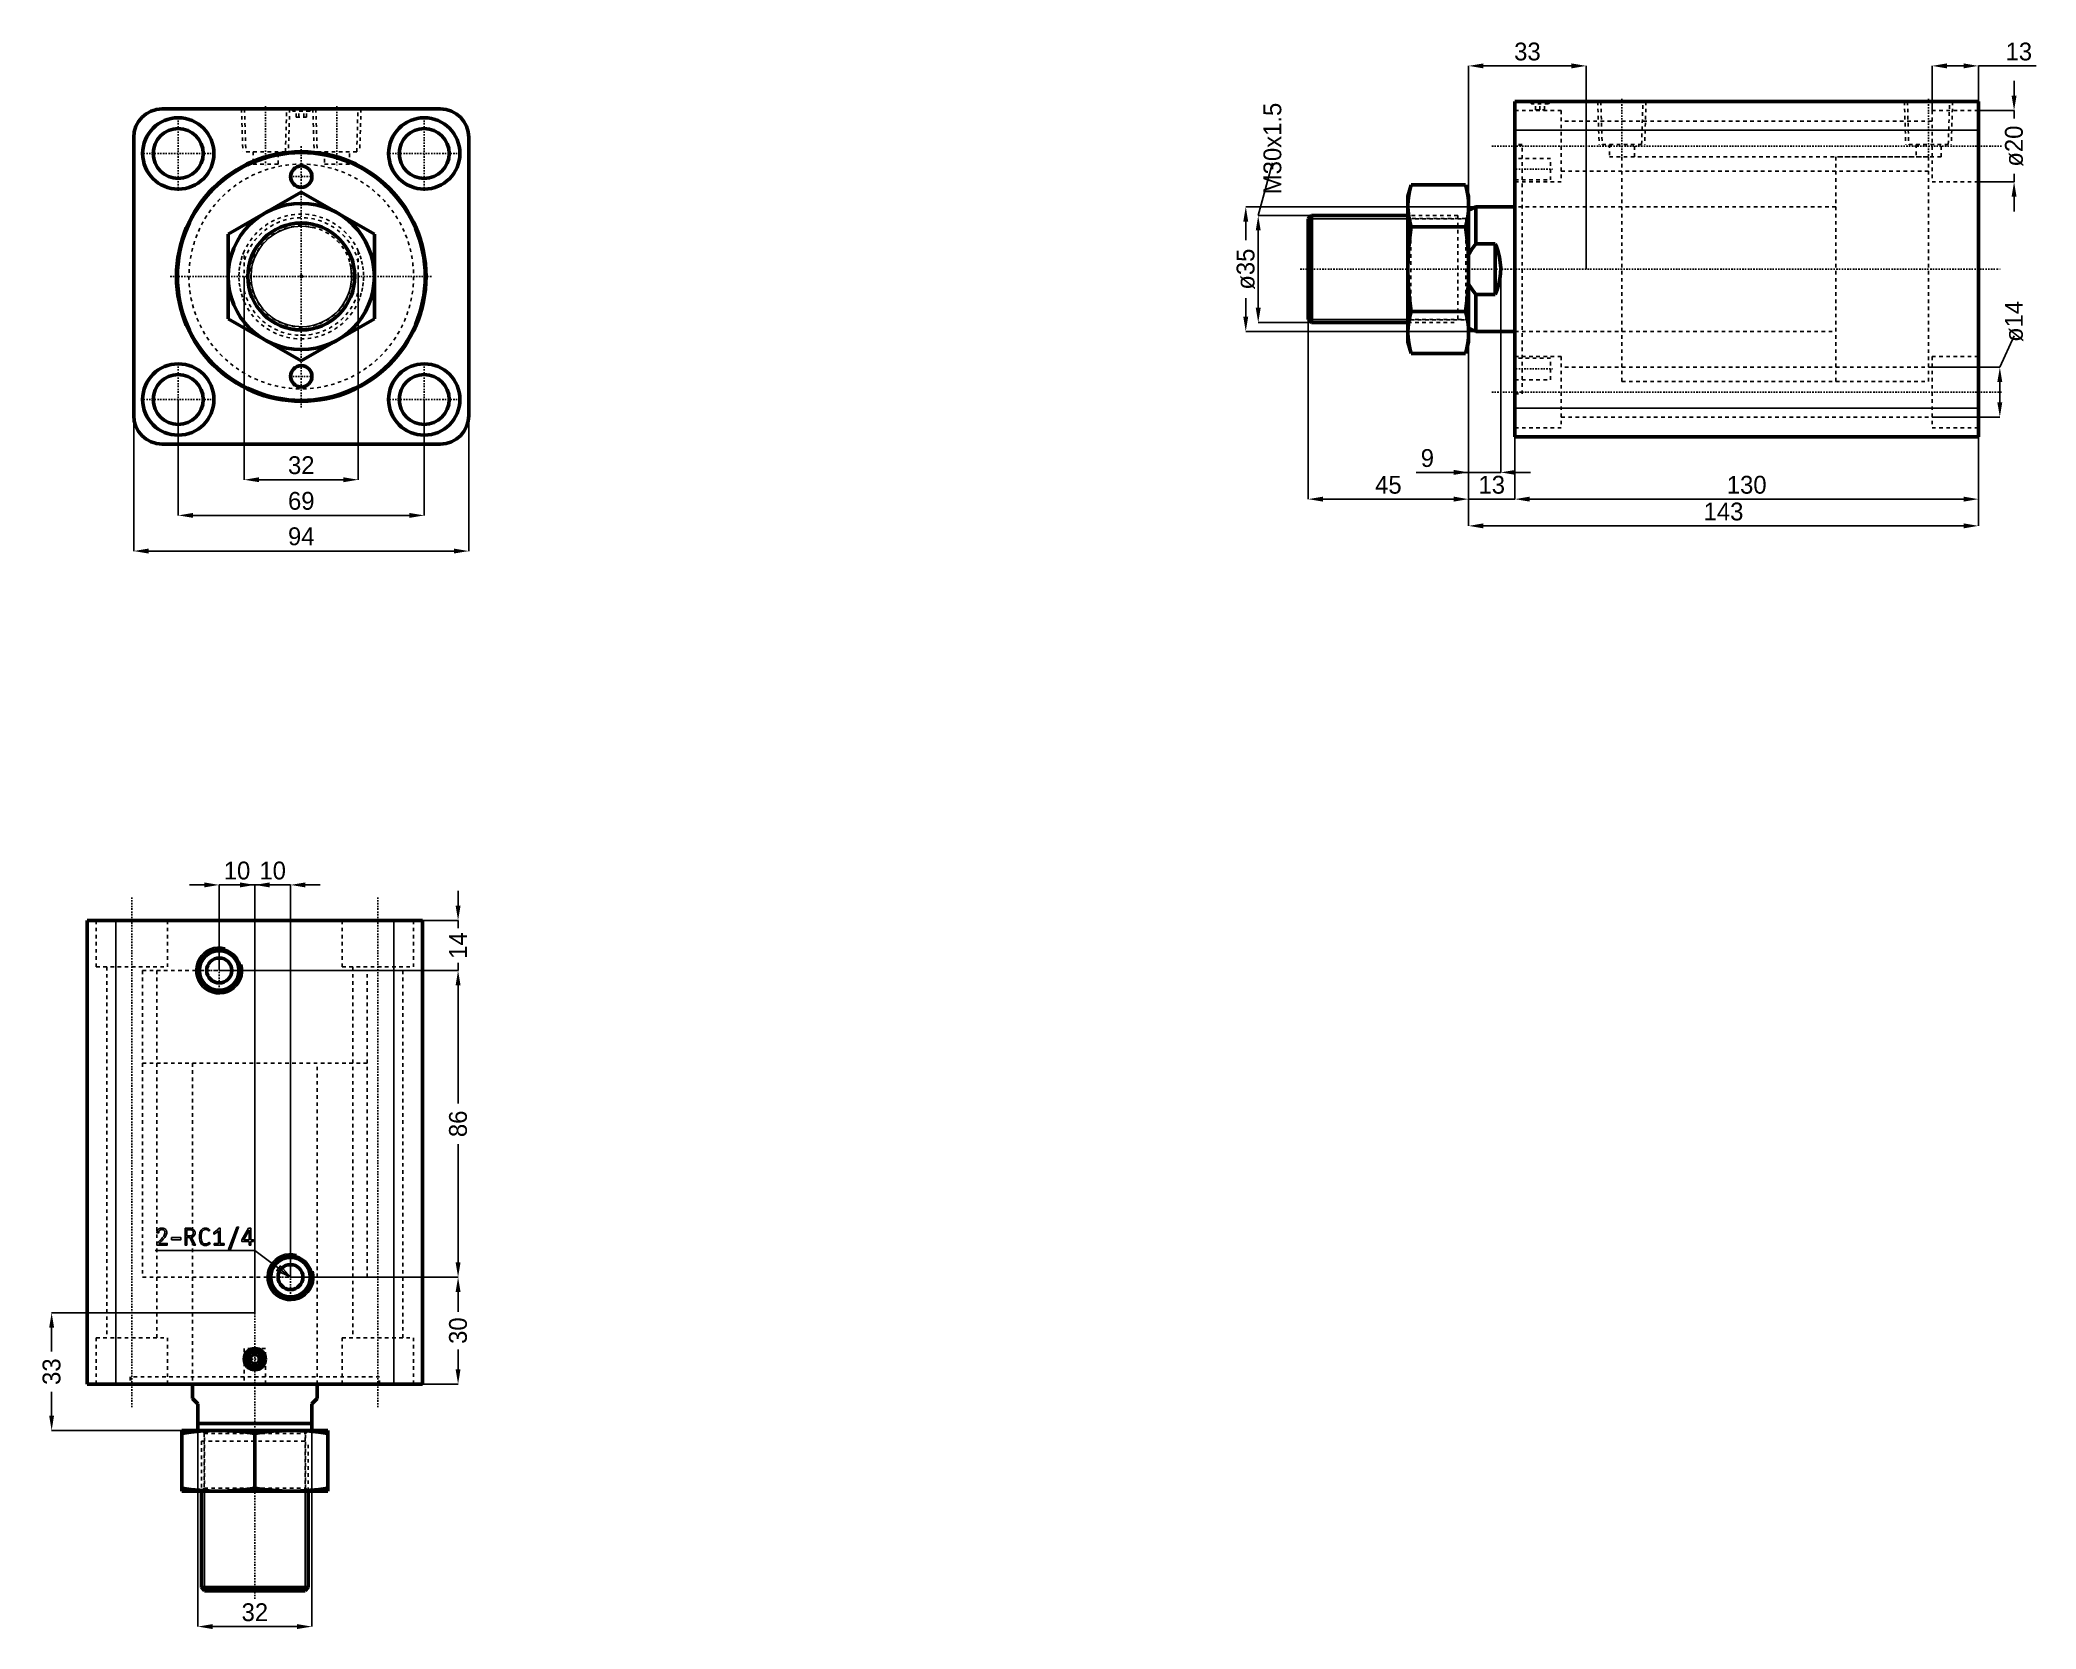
# Model space of a CAD drawing. Header units: millimetres. Extents: x -73 to 487, y -379 to 66.
import ezdxf

# ---------------------------------------------------------------- set-up
doc = ezdxf.new("R2010")
doc.units = ezdxf.units.MM
doc.linetypes.add('Center', pattern=[1.5, 0.45, -0.5, 0.05, -0.5])
doc.linetypes.add('Dashed', pattern=[2, 1, -1])
for name, color, linetype, lineweight in [('2d ConnectionPoints', 7, 'Continuous', 50), ('AM_0', 7, 'Continuous', 50), ('AM_4', 3, 'Continuous', 25), ('AM_5', 3, 'Continuous', 25), ('AM_7', 7, 'Center', 25), ('AM_9', 6, 'Dashed', 25)]:
    doc.layers.add(name, color=color, linetype=linetype, lineweight=lineweight)
doc.dimstyles.new('ISO-25', dxfattribs={"dimtxt": 2.5, "dimasz": 2.5, "dimexe": 1.25, "dimexo": 0.625, "dimtad": 1, "dimtxsty": 'Standard', "dimcen": 2.5, "dimadec": 0, "dimazin": 0, "dimtfac": 1, "dimtmove": 0, "dimatfit": 3, "dimfxl": 1, "dimarcsym": 0})

msp = doc.modelspace()

# ---------------------------------------------------------------- blocks, each defined once
blk = doc.blocks.new('1_CXHC_NUTM30X1_5_0_in_CXHC_A_EX_SD_63_60ST_0__CN_0')
at = {"layer": 'AM_0'}
for p, q in [((-20.5, 11.84), (0, 23.67)), ((0, 23.67), (20.5, 11.84)), ((-20.5, -11.84), (-20.5, 11.84)), ((20.5, 11.84), (20.5, -11.84)), ((0, -23.67), (-20.5, -11.84)), ((20.5, -11.84), (0, -23.67))]:
    blk.add_line(p, q, dxfattribs=at)
blk.add_circle((0, 0), 20.5, dxfattribs=at)
at = {"layer": 'AM_9'}
blk.add_circle((0, 0), 14.19, dxfattribs=at)
blk = doc.blocks.new('2_RODcxhc_a_sd_63_60_EX_0_in_CXHC_A_EX_SD_63_60ST_0__CN_0')
at = {"layer": 'AM_0'}
blk.add_circle((0, 0), 15, dxfattribs=at)
at = {"layer": 'AM_5'}
blk.add_arc((0, 0), 14.08, 75, 15, dxfattribs=at)
at = {"layer": 'AM_9'}
for p, q in [((-16, -7.09), (-16, 7.09)), ((16, 7.09), (16, -7.09))]:
    blk.add_line(p, q, dxfattribs=at)
for points in [[(-16, 7.09), (-16.56, 5.67), (-16.99, 4.2), (-17.29, 2.71), (-17.46, 1.19), (-17.5, -0.34), (-17.4, -1.86), (-17.17, -3.37), (-16.81, -4.85), (-16.33, -6.3), (-16, -7.09)], [(16, -7.09), (16.56, -5.67), (16.99, -4.2), (17.29, -2.71), (17.46, -1.19), (17.5, 0.34), (17.4, 1.86), (17.17, 3.37), (16.81, 4.85), (16.33, 6.3), (16, 7.09)]]:
    blk.add_lwpolyline(points, dxfattribs=at)
for radius, start, end in [(17.5, 23.8955, 156.1045), (16.5, 14.1411, 165.8589), (16.5, 194.1411, 345.8589), (17.5, 203.8955, 336.1045)]:
    blk.add_arc((0, 0), radius, start, end, dxfattribs=at)
blk = doc.blocks.new('3_bodycxhc_a_sd_63_60_0_in_CXHC_A_EX_SD_63_60ST_0__CN_0')
at = {"layer": 'AM_0'}
for p, q in [((39, 47), (-39, 47)), ((-47, 39), (-47, -39)), ((47, -39), (47, 39)), ((-39, -47), (39, -47))]:
    blk.add_line(p, q, dxfattribs=at)
for centre, radius in [((-34.5, 34.5), 10), ((-34.5, 34.5), 7), ((34.5, 34.5), 10), ((34.5, 34.5), 7), ((0, 0), 35), ((0, 0), 34.75), ((0, 28), 3), ((-34.5, -34.5), 10), ((-34.5, -34.5), 7), ((0, -28), 3), ((34.5, -34.5), 10), ((34.5, -34.5), 7)]:
    blk.add_circle(centre, radius, dxfattribs=at)
for centre, start, end in [((-39, 39), 90, 180), ((39, 39), 0, 90), ((-39, -39), 180, 270), ((39, -39), 270, 360)]:
    blk.add_arc(centre, 8, start, end, dxfattribs=at)
at = {"layer": 'AM_5', "linetype": 'Dashed'}
for p, q in [((-16.77, 47), (-16.39, 35)), ((-3.23, 47), (-3.61, 35)), ((3.23, 47), (3.61, 35)), ((16.77, 47), (16.39, 35))]:
    blk.add_line(p, q, dxfattribs=at)
at = {"layer": 'AM_7'}
for p, q in [((-34.5, 24), (-34.5, 45)), ((-10, 47.77), (-10, 30.73)), ((0, 47.03), (0, 46.37)), ((10, 47.77), (10, 30.73)), ((34.5, 24), (34.5, 45)), ((-45, 34.5), (-24, 34.5)), ((0, -36.75), (0, 36.75)), ((24, 34.5), (45, 34.5)), ((-3.15, 28), (3.15, 28)), ((-36.75, 0), (36.75, 0)), ((-34.5, -45), (-34.5, -24)), ((34.5, -45), (34.5, -24)), ((-3.15, -28), (3.15, -28)), ((-45, -34.5), (-24, -34.5)), ((24, -34.5), (45, -34.5))]:
    blk.add_line(p, q, dxfattribs=at)
at = {"layer": 'AM_9'}
for p, q in [((-15.91, 47), (-15.54, 35)), ((-4.46, 35), (-4.09, 47)), ((-3, 47), (-2.4, 46.4)), ((-2.1, 46.7), (-2.4, 46.4)), ((2.4, 46.4), (-2.4, 46.4)), ((2.1, 46.7), (-2.1, 46.7)), ((-1.44, 44.7), (-1.44, 46.7)), ((-0.72, 44.7), (-0.72, 46.7)), ((0.72, 44.7), (0.72, 46.7)), ((1.44, 44.7), (1.44, 46.7)), ((2.4, 46.4), (2.1, 46.7)), ((2.4, 46.4), (3, 47)), ((4.09, 47), (4.46, 35)), ((15.54, 35), (15.91, 47)), ((-1.44, 44.7), (1.44, 44.7)), ((-4.46, 35), (-15.54, 35)), ((-13.5, 35), (-13.5, 31.5)), ((-6.5, 31.5), (-6.5, 35)), ((15.54, 35), (4.46, 35)), ((6.5, 35), (6.5, 31.5)), ((13.5, 31.5), (13.5, 35)), ((-6.5, 31.5), (-13.5, 31.5)), ((13.5, 31.5), (6.5, 31.5))]:
    blk.add_line(p, q, dxfattribs=at)
blk.add_circle((0, 0), 31.5, dxfattribs=at)
blk = doc.blocks.new('*D4')
at = {"layer": 'AM_5', "color": 0, "lineweight": -2}
for p, q in [((-34.5, -34.5), (-34.5, -67)), ((34.5, -34.5), (34.5, -67)), ((-30.33, -67), (30.33, -67))]:
    blk.add_line(p, q, dxfattribs=at)
at = {"layer": 'AM_5', "color": 0}
for points in [[(-30.33, -66.31), (-30.33, -67.69), (-34.5, -67)], [(30.33, -67.69), (30.33, -66.31), (34.5, -67)]]:
    blk.add_solid(points, dxfattribs=at)
at = {"layer": 'Defpoints', "color": 0}
for p in [(-34.5, -34.5), (34.5, -34.5), (34.5, -67)]:
    blk.add_point(p, dxfattribs=at)
at = {"layer": 'AM_5', "color": 0, "insert": (0, -62.95), "char_height": 5, "attachment_point": 5}
blk.add_mtext('69', dxfattribs=at)
blk = doc.blocks.new('*D5')
at = {"layer": 'AM_5', "color": 0, "lineweight": -2}
for p, q in [((-47, -39), (-47, -77)), ((47, -39), (47, -77)), ((-42.83, -77), (42.83, -77))]:
    blk.add_line(p, q, dxfattribs=at)
at = {"layer": 'AM_5', "color": 0}
for points in [[(-42.83, -76.31), (-42.83, -77.69), (-47, -77)], [(42.83, -77.69), (42.83, -76.31), (47, -77)]]:
    blk.add_solid(points, dxfattribs=at)
at = {"layer": 'Defpoints', "color": 0}
for p in [(-47, -39), (47, -39), (47, -77)]:
    blk.add_point(p, dxfattribs=at)
at = {"layer": 'AM_5', "color": 0, "insert": (0, -72.89), "char_height": 5, "attachment_point": 5}
blk.add_mtext('94', dxfattribs=at)
blk = doc.blocks.new('*D6')
at = {"layer": 'AM_5', "color": 0, "lineweight": -2}
for p, q in [((-16, 0), (-16, -57)), ((16, 0), (16, -57)), ((-11.83, -57), (11.83, -57))]:
    blk.add_line(p, q, dxfattribs=at)
at = {"layer": 'AM_5', "color": 0}
for points in [[(-11.83, -56.31), (-11.83, -57.69), (-16, -57)], [(11.83, -57.69), (11.83, -56.31), (16, -57)]]:
    blk.add_solid(points, dxfattribs=at)
at = {"layer": 'Defpoints', "color": 0}
for p in [(-16, 0), (16, 0), (16, -57)]:
    blk.add_point(p, dxfattribs=at)
at = {"layer": 'AM_5', "color": 0, "insert": (0, -52.95), "char_height": 5, "attachment_point": 5}
blk.add_mtext('32', dxfattribs=at)
blk = doc.blocks.new('1_CXHC_NUTM30X1_5_0_in_CXHC_A_EX_SD_63_60ST_0__CN_2')
at = {"layer": 'AM_0'}
for p, q in [((-29.15, 23.67), (-30, 20.5)), ((-29.15, 23.67), (-13.85, 23.67)), ((-13, 20.5), (-13.85, 23.67)), ((-30, 20.5), (-30, -20.5)), ((-13, 20.5), (-13, -20.5)), ((-29.15, 11.84), (-13.85, 11.84)), ((-29.15, -11.84), (-13.85, -11.84)), ((-30, -20.5), (-29.15, -23.67)), ((-13.85, -23.67), (-13, -20.5)), ((-29.15, -23.67), (-13.85, -23.67))]:
    blk.add_line(p, q, dxfattribs=at)
for points in [[(-29.15, 23.67), (-29.51, 22.2), (-29.77, 20.73), (-29.94, 19.24), (-30, 17.75)], [(-13, 17.75), (-13.06, 19.23), (-13.22, 20.71), (-13.49, 22.19), (-13.85, 23.67)], [(-30, 17.75), (-29.94, 16.27), (-29.78, 14.79), (-29.51, 13.31), (-29.15, 11.84)], [(-13.85, 11.84), (-13.49, 13.31), (-13.23, 14.78), (-13.06, 16.27), (-13, 17.75)], [(-29.15, 11.84), (-29.51, 8.89), (-29.77, 5.94), (-29.94, 2.97), (-30, 0)], [(-13, 0), (-13.06, 3.05), (-13.24, 6.09), (-13.5, 8.97), (-13.85, 11.84)], [(-30, 0), (-29.94, -3.05), (-29.76, -6.09), (-29.5, -8.97), (-29.15, -11.84)], [(-13.85, -11.84), (-13.49, -8.89), (-13.23, -5.94), (-13.06, -2.97), (-13, 0)], [(-29.15, -11.84), (-29.51, -13.31), (-29.77, -14.78), (-29.94, -16.27), (-30, -17.75)], [(-13, -17.75), (-13.06, -16.27), (-13.22, -14.79), (-13.49, -13.31), (-13.85, -11.84)], [(-30, -17.75), (-29.94, -19.23), (-29.78, -20.71), (-29.51, -22.19), (-29.15, -23.67)], [(-13.85, -23.67), (-13.49, -22.2), (-13.23, -20.73), (-13.06, -19.24), (-13, -17.75)]]:
    blk.add_lwpolyline(points, dxfattribs=at)
at = {"layer": 'AM_9'}
for p, q in [((-29.19, 14.19), (-30, 15)), ((-13.81, 14.19), (-29.19, 14.19)), ((-29.19, 14.19), (-29.19, -14.19)), ((-13, 15), (-13.81, 14.19)), ((-13.81, 14.19), (-13.81, -14.19)), ((-30, -15), (-29.19, -14.19)), ((-29.19, -14.19), (-13.81, -14.19)), ((-13.81, -14.19), (-13, -15))]:
    blk.add_line(p, q, dxfattribs=at)
blk = doc.blocks.new('2_RODcxhc_a_sd_63_60_EX_0_in_CXHC_A_EX_SD_63_60ST_0__CN_2')
at = {"layer": 'AM_0'}
for p, q in [((-11, 17.5), (-13, 16.5)), ((0, 17.5), (-11, 17.5)), ((-11, 17.5), (-11, 7.09)), ((-57.08, 15), (-58, 14.08)), ((-58, 14.08), (-58, -14.08)), ((-30, 15), (-57.08, 15)), ((-57.08, 15), (-57.08, -15)), ((-5.5, 7.09), (-11, 7.09)), ((-5.5, 7.09), (-5.5, -7.09)), ((-11, -7.09), (-5.5, -7.09)), ((-11, -7.09), (-11, -17.5)), ((-58, -14.08), (-57.08, -15)), ((-57.08, -15), (-30, -15)), ((-13, -16.5), (-11, -17.5)), ((-11, -17.5), (0, -17.5))]:
    blk.add_line(p, q, dxfattribs=at)
for points in [[(-11, 7.09), (-12.08, 5.62), (-13, 4.03)], [(-5.5, -7.09), (-4.94, -5.67), (-4.51, -4.2), (-4.21, -2.71), (-4.04, -1.19), (-4, 0.34), (-4.1, 1.86), (-4.33, 3.37), (-4.69, 4.85), (-5.17, 6.3), (-5.5, 7.09)], [(-13, -4.03), (-12.53, -4.91), (-11.99, -5.75), (-11, -7.09)]]:
    blk.add_lwpolyline(points, dxfattribs=at)
at = {"layer": 'AM_5'}
for p, q in [((-58, 14.08), (-30, 14.08)), ((-58, -14.08), (-30, -14.08))]:
    blk.add_line(p, q, dxfattribs=at)
at = {"layer": 'AM_5', "linetype": 'Dashed'}
for p, q in [((-30, 14.08), (-16, 14.08)), ((-30, -14.08), (-16, -14.08))]:
    blk.add_line(p, q, dxfattribs=at)
at = {"layer": 'AM_7'}
blk.add_line((-60.25, 0), (136.5, 0), dxfattribs=at)
at = {"layer": 'AM_9'}
for p, q in [((116, 31.5), (90, 31.5)), ((90, 31.5), (90, -31.5)), ((116, 31.5), (116, -31.5)), ((90, 17.5), (0, 17.5)), ((-16, 15), (-30, 15)), ((-16, 15), (-16, -15)), ((-13, 14.08), (-16, 14.08)), ((-30, -15), (-16, -15)), ((-16, -14.08), (-13, -14.08)), ((0, -17.5), (90, -17.5)), ((90, -31.5), (116, -31.5))]:
    blk.add_line(p, q, dxfattribs=at)
blk = doc.blocks.new('3_bodycxhc_a_sd_63_60_0_in_CXHC_A_EX_SD_63_60ST_0__CN_2')
at = {"layer": 'AM_0'}
for p, q in [((130, 47), (0, 47)), ((0, -47), (0, 47)), ((130, -47), (130, 47)), ((130, -47), (0, -47))]:
    blk.add_line(p, q, dxfattribs=at)
at = {"layer": 'AM_4'}
for p, q in [((130, 39), (0, 39)), ((130, -39), (0, -39))]:
    blk.add_line(p, q, dxfattribs=at)
at = {"layer": 'AM_5', "linetype": 'Dashed'}
for p, q in [((23.23, 47), (23.61, 35)), ((36.77, 47), (36.39, 35)), ((109.23, 47), (109.61, 35)), ((122.77, 47), (122.39, 35))]:
    blk.add_line(p, q, dxfattribs=at)
at = {"layer": 'AM_7'}
for p, q in [((7, 47.03), (7, 46.37)), ((30, 47.77), (30, 30.73)), ((116, 47.77), (116, 30.73)), ((-6.5, 34.5), (136.5, 34.5)), ((-0.5, 28), (10.5, 28)), ((-0.5, -28), (10.5, -28)), ((-6.5, -34.5), (136.5, -34.5))]:
    blk.add_line(p, q, dxfattribs=at)
at = {"layer": 'AM_9'}
for p, q in [((4, 47), (4.6, 46.4)), ((4.9, 46.7), (4.6, 46.4)), ((9.4, 46.4), (4.6, 46.4)), ((9.1, 46.7), (4.9, 46.7)), ((5.75, 44.7), (5.75, 46.7)), ((7, 44.7), (7, 46.7)), ((8.25, 44.7), (8.25, 46.7)), ((9.4, 46.4), (9.1, 46.7)), ((9.4, 46.4), (10, 47)), ((24.09, 47), (24.46, 35)), ((35.54, 35), (35.91, 47)), ((110.09, 47), (110.46, 35)), ((121.54, 35), (121.91, 47)), ((13, 44.5), (0, 44.5)), ((5.75, 44.7), (8.25, 44.7)), ((13, 44.5), (13, 24.5)), ((117, 41.5), (13, 41.5)), ((130, 44.5), (117, 44.5)), ((117, 44.5), (117, 24.5)), ((2, 35), (0, 35)), ((2, 34.75), (0, 34.75)), ((2, -35), (2, 35)), ((35.54, 35), (24.46, 35)), ((26.5, 35), (26.5, 31.5)), ((33.5, 31.5), (33.5, 35)), ((121.54, 35), (110.46, 35)), ((112.5, 35), (112.5, 31.5)), ((119.5, 31.5), (119.5, 35)), ((10, 31), (0, 31)), ((10, 25), (10, 31)), ((119.5, 31.5), (26.5, 31.5)), ((30, 31.5), (30, -31.5)), ((116, 31.5), (116, -31.5)), ((0, 25), (10, 25)), ((0, 24.5), (13, 24.5)), ((13, 27.5), (117, 27.5)), ((117, 24.5), (130, 24.5)), ((30, 17.5), (0, 17.5)), ((0, -17.5), (30, -17.5)), ((13, -24.5), (0, -24.5)), ((10, -25), (0, -25)), ((10, -31), (10, -25)), ((13, -24.5), (13, -44.5)), ((117, -27.5), (13, -27.5)), ((130, -24.5), (117, -24.5)), ((117, -24.5), (117, -44.5)), ((0, -31), (10, -31)), ((30, -31.5), (116, -31.5)), ((0, -34.75), (2, -34.75)), ((0, -35), (2, -35)), ((0, -44.5), (13, -44.5)), ((13, -41.5), (117, -41.5)), ((117, -44.5), (130, -44.5))]:
    blk.add_line(p, q, dxfattribs=at)
blk = doc.blocks.new('*D22')
at = {"layer": 'AM_5', "color": 0, "lineweight": -2}
for p, q in [((329.41, 19.56), (264.91, 19.56)), ((264.91, 15.4), (264.91, 10.23)), ((264.91, -11.27), (264.91, -6.1)), ((329.41, -15.44), (264.91, -15.44))]:
    blk.add_line(p, q, dxfattribs=at)
at = {"layer": 'AM_5', "color": 0}
for points in [[(265.6, 15.4), (264.21, 15.4), (264.91, 19.56)], [(264.21, -11.27), (265.6, -11.27), (264.91, -15.44)]]:
    blk.add_solid(points, dxfattribs=at)
at = {"layer": 'Defpoints', "color": 0}
for p in [(329.41, 19.56), (264.91, -15.44), (329.41, -15.44)]:
    blk.add_point(p, dxfattribs=at)
at = {"layer": 'AM_5', "color": 0, "insert": (264.91, 2.06), "char_height": 5, "attachment_point": 5, "rotation": 90}
blk.add_mtext('ø35', dxfattribs=at)
blk = doc.blocks.new('*D23')
at = {"layer": 'AM_5', "color": 0, "lineweight": -2}
for p, q in [((327.41, 2.06), (327.41, -54.94)), ((336.41, 2.06), (336.41, -54.94)), ((327.41, -54.94), (312.69, -54.94)), ((327.41, -54.94), (336.41, -54.94)), ((340.57, -54.94), (344.74, -54.94))]:
    blk.add_line(p, q, dxfattribs=at)
at = {"layer": 'AM_5', "color": 0}
for points in [[(323.24, -55.63), (323.24, -54.24), (327.41, -54.94)], [(340.57, -54.24), (340.57, -55.63), (336.41, -54.94)]]:
    blk.add_solid(points, dxfattribs=at)
at = {"layer": 'Defpoints', "color": 0}
for p in [(327.41, 2.06), (336.41, 2.06), (336.41, -54.94)]:
    blk.add_point(p, dxfattribs=at)
at = {"layer": 'AM_5', "color": 0, "insert": (315.85, -50.94), "char_height": 5, "attachment_point": 5}
blk.add_mtext('9', dxfattribs=at)
blk = doc.blocks.new('*D24')
at = {"layer": 'AM_5', "color": 0, "lineweight": -2}
for p, q in [((327.41, 2.06), (327.41, -62.44)), ((340.41, -36.94), (340.41, -62.44)), ((327.41, -62.44), (340.41, -62.44))]:
    blk.add_line(p, q, dxfattribs=at)
at = {"layer": 'Defpoints', "color": 0}
for p in [(327.41, 2.06), (340.41, -36.94), (340.41, -62.44)]:
    blk.add_point(p, dxfattribs=at)
at = {"layer": 'AM_5', "color": 0, "insert": (333.91, -58.44), "char_height": 5, "attachment_point": 5}
blk.add_mtext('13', dxfattribs=at)
blk = doc.blocks.new('*D25')
at = {"layer": 'AM_5', "color": 0, "lineweight": -2}
for p, q in [((282.41, 2.06), (282.41, -62.44)), ((327.41, 2.06), (327.41, -62.44)), ((323.24, -62.44), (286.57, -62.44))]:
    blk.add_line(p, q, dxfattribs=at)
at = {"layer": 'AM_5', "color": 0}
for points in [[(286.57, -61.74), (286.57, -63.13), (282.41, -62.44)], [(323.24, -63.13), (323.24, -61.74), (327.41, -62.44)]]:
    blk.add_solid(points, dxfattribs=at)
at = {"layer": 'Defpoints', "color": 0}
for p in [(282.41, 2.06), (327.41, 2.06), (282.41, -62.44)]:
    blk.add_point(p, dxfattribs=at)
at = {"layer": 'AM_5', "color": 0, "insert": (304.91, -58.44), "char_height": 5, "attachment_point": 5}
blk.add_mtext('45', dxfattribs=at)
blk = doc.blocks.new('*D26')
at = {"layer": 'AM_5', "color": 0, "lineweight": -2}
for p, q in [((340.41, -36.94), (340.41, -62.44)), ((470.41, -44.94), (470.41, -62.44)), ((466.24, -62.44), (344.57, -62.44))]:
    blk.add_line(p, q, dxfattribs=at)
at = {"layer": 'AM_5', "color": 0}
for points in [[(344.57, -61.74), (344.57, -63.13), (340.41, -62.44)], [(466.24, -63.13), (466.24, -61.74), (470.41, -62.44)]]:
    blk.add_solid(points, dxfattribs=at)
at = {"layer": 'Defpoints', "color": 0}
for p in [(340.41, -36.94), (470.41, -44.94), (340.41, -62.44)]:
    blk.add_point(p, dxfattribs=at)
at = {"layer": 'AM_5', "color": 0, "insert": (405.41, -58.44), "char_height": 5, "attachment_point": 5}
blk.add_mtext('130', dxfattribs=at)
blk = doc.blocks.new('*D27')
at = {"layer": 'AM_5', "color": 0, "lineweight": -2}
for p, q in [((327.41, 2.06), (327.41, -69.94)), ((470.41, -44.94), (470.41, -69.94)), ((466.24, -69.94), (331.57, -69.94))]:
    blk.add_line(p, q, dxfattribs=at)
at = {"layer": 'AM_5', "color": 0}
for points in [[(331.57, -69.24), (331.57, -70.63), (327.41, -69.94)], [(466.24, -70.63), (466.24, -69.24), (470.41, -69.94)]]:
    blk.add_solid(points, dxfattribs=at)
at = {"layer": 'Defpoints', "color": 0}
for p in [(327.41, 2.06), (470.41, -44.94), (327.41, -69.94)]:
    blk.add_point(p, dxfattribs=at)
at = {"layer": 'AM_5', "color": 0, "insert": (398.91, -65.94), "char_height": 5, "attachment_point": 5}
blk.add_mtext('143', dxfattribs=at)
blk = doc.blocks.new('*D28')
at = {"layer": 'AM_5', "color": 0, "lineweight": -2}
for p, q in [((476.41, -25.44), (480.41, -16.6)), ((457.41, -25.44), (476.41, -25.44)), ((476.41, -29.6), (476.41, -35.27)), ((457.41, -39.44), (476.41, -39.44))]:
    blk.add_line(p, q, dxfattribs=at)
at = {"layer": 'AM_5', "color": 0}
for points in [[(477.1, -29.6), (475.71, -29.6), (476.41, -25.44)], [(475.71, -35.27), (477.1, -35.27), (476.41, -39.44)]]:
    blk.add_solid(points, dxfattribs=at)
at = {"layer": 'Defpoints', "color": 0}
for p in [(457.41, -25.44), (457.41, -39.44), (476.41, -39.44)]:
    blk.add_point(p, dxfattribs=at)
at = {"layer": 'AM_5', "color": 0, "insert": (480.41, -12.6), "char_height": 5, "attachment_point": 5, "rotation": 90}
blk.add_mtext('ø14', dxfattribs=at)
blk = doc.blocks.new('*D29')
at = {"layer": 'AM_5', "color": 0, "lineweight": -2}
for p, q in [((480.41, 50.73), (480.41, 54.9)), ((470.41, 46.56), (480.41, 46.56)), ((480.41, 46.56), (480.41, 44.31)), ((480.41, 26.56), (480.41, 28.81)), ((470.41, 26.56), (480.41, 26.56)), ((480.41, 22.4), (480.41, 18.23))]:
    blk.add_line(p, q, dxfattribs=at)
at = {"layer": 'AM_5', "color": 0}
for points in [[(479.71, 50.73), (481.1, 50.73), (480.41, 46.56)], [(481.1, 22.4), (479.71, 22.4), (480.41, 26.56)]]:
    blk.add_solid(points, dxfattribs=at)
at = {"layer": 'Defpoints', "color": 0}
for p in [(470.41, 46.56), (480.41, 46.56), (470.41, 26.56)]:
    blk.add_point(p, dxfattribs=at)
at = {"layer": 'AM_5', "color": 0, "insert": (480.41, 36.56), "char_height": 5, "attachment_point": 5, "rotation": 90}
blk.add_mtext('ø20', dxfattribs=at)
blk = doc.blocks.new('*D30')
at = {"layer": 'AM_5', "color": 0, "lineweight": -2}
for p, q in [((457.41, 46.56), (457.41, 59.06)), ((461.57, 59.06), (466.24, 59.06)), ((470.41, 46.56), (470.41, 59.06)), ((470.41, 59.06), (486.57, 59.06))]:
    blk.add_line(p, q, dxfattribs=at)
at = {"layer": 'AM_5', "color": 0}
for points in [[(461.57, 59.76), (461.57, 58.37), (457.41, 59.06)], [(466.24, 58.37), (466.24, 59.76), (470.41, 59.06)]]:
    blk.add_solid(points, dxfattribs=at)
at = {"layer": 'Defpoints', "color": 0}
for p in [(470.41, 59.06), (457.41, 46.56), (470.41, 46.56)]:
    blk.add_point(p, dxfattribs=at)
at = {"layer": 'AM_5', "color": 0, "insert": (481.74, 63.06), "char_height": 5, "attachment_point": 5}
blk.add_mtext('13', dxfattribs=at)
blk = doc.blocks.new('*D31')
at = {"layer": 'AM_5', "color": 0, "lineweight": -2}
for p, q in [((268.41, 17.06), (272.41, 31.9)), ((283.41, 17.06), (268.41, 17.06)), ((268.41, -8.77), (268.41, 12.9)), ((283.41, -12.94), (268.41, -12.94))]:
    blk.add_line(p, q, dxfattribs=at)
at = {"layer": 'AM_5', "color": 0}
for points in [[(269.1, 12.9), (267.71, 12.9), (268.41, 17.06)], [(267.71, -8.77), (269.1, -8.77), (268.41, -12.94)]]:
    blk.add_solid(points, dxfattribs=at)
at = {"layer": 'Defpoints', "color": 0}
for p in [(268.41, 17.06), (283.41, 17.06), (283.41, -12.94)]:
    blk.add_point(p, dxfattribs=at)
at = {"layer": 'AM_5', "color": 0, "insert": (272.41, 35.9), "char_height": 5, "attachment_point": 5, "rotation": 90}
blk.add_mtext('M30x1.5', dxfattribs=at)
blk = doc.blocks.new('*D32')
at = {"layer": 'AM_5', "color": 0, "lineweight": -2}
for p, q in [((327.41, 2.06), (327.41, 59.06)), ((331.57, 59.06), (356.24, 59.06)), ((360.41, 2.06), (360.41, 59.06))]:
    blk.add_line(p, q, dxfattribs=at)
at = {"layer": 'AM_5', "color": 0}
for points in [[(331.57, 59.76), (331.57, 58.37), (327.41, 59.06)], [(356.24, 58.37), (356.24, 59.76), (360.41, 59.06)]]:
    blk.add_solid(points, dxfattribs=at)
at = {"layer": 'Defpoints', "color": 0}
for p in [(360.41, 59.06), (327.41, 2.06), (360.41, 2.06)]:
    blk.add_point(p, dxfattribs=at)
at = {"layer": 'AM_5', "color": 0, "insert": (343.91, 63.06), "char_height": 5, "attachment_point": 5}
blk.add_mtext('33', dxfattribs=at)
blk = doc.blocks.new('1_CXHC_NUTM30X1_5_0_in_CXHC_A_EX_SD_63_60ST_0__CN_4')
at = {"layer": 'AM_0'}
for p, q in [((-20.5, -13), (20.5, -13)), ((-20.5, -30), (-20.5, -13)), ((0, -29.15), (0, -13.85)), ((20.5, -13), (20.5, -30)), ((-20.5, -30), (20.5, -30))]:
    blk.add_line(p, q, dxfattribs=at)
for points in [[(-10.25, -13), (-12.81, -13.06), (-15.38, -13.22), (-17.94, -13.49), (-20.5, -13.85)], [(0, -13.85), (-2.55, -13.49), (-5.1, -13.23), (-7.67, -13.06), (-10.25, -13)], [(10.25, -13), (7.69, -13.06), (5.12, -13.22), (2.56, -13.49), (0, -13.85)], [(20.5, -13.85), (17.95, -13.49), (15.4, -13.23), (12.83, -13.06), (10.25, -13)], [(-20.5, -29.15), (-17.95, -29.51), (-15.4, -29.77), (-12.83, -29.94), (-10.25, -30)], [(-10.25, -30), (-7.69, -29.94), (-5.12, -29.78), (-2.56, -29.51), (0, -29.15)], [(0, -29.15), (2.55, -29.51), (5.1, -29.77), (7.67, -29.94), (10.25, -30)], [(10.25, -30), (12.81, -29.94), (15.38, -29.78), (17.94, -29.51), (20.5, -29.15)]]:
    blk.add_lwpolyline(points, dxfattribs=at)
at = {"layer": 'AM_9'}
for p, q in [((-15, -13), (-14.19, -13.81)), ((-14.19, -13.81), (-14.19, -29.19)), ((-14.19, -13.81), (14.19, -13.81)), ((14.19, -13.81), (15, -13)), ((14.19, -29.19), (14.19, -13.81)), ((-14.19, -29.19), (-15, -30)), ((-14.19, -29.19), (14.19, -29.19)), ((15, -30), (14.19, -29.19))]:
    blk.add_line(p, q, dxfattribs=at)
blk = doc.blocks.new('2_RODcxhc_a_sd_63_60_EX_0_in_CXHC_A_EX_SD_63_60ST_0__CN_4')
at = {"layer": 'AM_0'}
for p, q in [((-17.5, 0), (-17.5, -4)), ((17.5, -4), (17.5, 0)), ((-16, -5.5), (-17.5, -4)), ((-16, -13), (-16, -5.5)), ((17.5, -4), (16, -5.5)), ((16, -5.5), (16, -13)), ((-16, -11), (16, -11)), ((-15, -30), (-15, -57.08)), ((15, -57.08), (15, -30)), ((-15, -57.08), (15, -57.08)), ((-15, -57.08), (-14.08, -58)), ((-14.08, -58), (14.08, -58)), ((14.08, -58), (15, -57.08))]:
    blk.add_line(p, q, dxfattribs=at)
at = {"layer": 'AM_5', "linetype": 'Dashed'}
for p, q in [((-15, -16), (15, -16)), ((-14.08, -30), (-14.08, -16)), ((14.08, -30), (14.08, -16))]:
    blk.add_line(p, q, dxfattribs=at)
at = {"layer": 'AM_5'}
for p, q in [((-14.08, -58), (-14.08, -30)), ((14.08, -58), (14.08, -30))]:
    blk.add_line(p, q, dxfattribs=at)
at = {"layer": 'AM_7'}
blk.add_line((0, -60.25), (0, 136.5), dxfattribs=at)
at = {"layer": 'AM_9'}
for p, q in [((-31.5, 116), (31.5, 116)), ((-31.5, 116), (-31.5, 90)), ((31.5, 90), (31.5, 116)), ((-31.5, 90), (31.5, 90)), ((-17.5, 90), (-17.5, 0)), ((17.5, 0), (17.5, 90)), ((-15, -16), (-15, -30)), ((-14.08, -13), (-14.08, -16)), ((14.08, -16), (14.08, -13)), ((15, -30), (15, -16))]:
    blk.add_line(p, q, dxfattribs=at)
blk = doc.blocks.new('3_bodycxhc_a_sd_63_60_0_in_CXHC_A_EX_SD_63_60ST_0__CN_4')
at = {"layer": 'AM_0'}
for p, q in [((47, 130), (-47, 130)), ((-47, 130), (-47, 0)), ((47, 130), (47, 0)), ((-0.72, 8.25), (-1.44, 7)), ((-1.44, 7), (-0.72, 5.75)), ((0.72, 8.25), (-0.72, 8.25)), ((-0.72, 5.75), (0.72, 5.75)), ((1.44, 7), (0.72, 8.25)), ((0.72, 5.75), (1.44, 7)), ((47, 0), (-47, 0))]:
    blk.add_line(p, q, dxfattribs=at)
for centre, radius in [((-10, 116), 5.91), ((-10, 116), 5.54), ((-10, 116), 3.5), ((10, 30), 5.91), ((10, 30), 5.54), ((10, 30), 3.5), ((0, 7), 3), ((0, 7), 2.4), ((0, 7), 2.1)]:
    blk.add_circle(centre, radius, dxfattribs=at)
at = {"layer": 'AM_4'}
for p, q in [((-39, 130), (-39, 0)), ((39, 130), (39, 0))]:
    blk.add_line(p, q, dxfattribs=at)
at = {"layer": 'AM_5'}
for centre in [(-10, 116), (10, 30)]:
    blk.add_arc(centre, 6.58, 75, 15, dxfattribs=at)
at = {"layer": 'AM_7'}
for p, q in [((-34.5, -6.5), (-34.5, 136.5)), ((34.5, -6.5), (34.5, 136.5)), ((-10, 109.79), (-10, 122.21)), ((-16.21, 116), (-3.79, 116)), ((10, 23.79), (10, 36.21)), ((3.79, 30), (16.21, 30)), ((-3.15, 7), (3.15, 7))]:
    blk.add_line(p, q, dxfattribs=at)
at = {"layer": 'AM_9'}
for p, q in [((-44.5, 130), (-44.5, 117)), ((-24.5, 117), (-24.5, 130)), ((24.5, 130), (24.5, 117)), ((44.5, 117), (44.5, 130)), ((-44.5, 117), (-24.5, 117)), ((-41.5, 117), (-41.5, 13)), ((-31.5, 116), (31.5, 116)), ((-31.5, 116), (-31.5, 30)), ((-27.5, 13), (-27.5, 117)), ((24.5, 117), (44.5, 117)), ((27.5, 117), (27.5, 13)), ((31.5, 30), (31.5, 116)), ((41.5, 13), (41.5, 117)), ((-31.5, 30), (31.5, 30)), ((-17.5, 30), (-17.5, 0)), ((17.5, 0), (17.5, 30)), ((-44.5, 13), (-24.5, 13)), ((-44.5, 13), (-44.5, 0)), ((-24.5, 0), (-24.5, 13)), ((24.5, 13), (44.5, 13)), ((24.5, 13), (24.5, 0)), ((44.5, 0), (44.5, 13)), ((3, 10), (-3, 10)), ((-3, 10), (-3, 0)), ((3, 0), (3, 10)), ((35, 2), (-35, 2)), ((-35, 2), (-35, 0)), ((-34.75, 2), (-34.75, 0)), ((34.75, 0), (34.75, 2)), ((35, 0), (35, 2))]:
    blk.add_line(p, q, dxfattribs=at)
blk = doc.blocks.new('*D45')
at = {"layer": 'AM_5', "color": 0, "lineweight": -2}
for p, q in [((-29.02, -323.63), (-29.02, -378.63)), ((2.98, -323.63), (2.98, -378.63)), ((-24.85, -378.63), (-1.19, -378.63))]:
    blk.add_line(p, q, dxfattribs=at)
at = {"layer": 'AM_5', "color": 0}
for points in [[(-24.85, -377.93), (-24.85, -379.32), (-29.02, -378.63)], [(-1.19, -379.32), (-1.19, -377.93), (2.98, -378.63)]]:
    blk.add_solid(points, dxfattribs=at)
at = {"layer": 'Defpoints', "color": 0}
for p in [(-29.02, -323.63), (2.98, -323.63), (2.98, -378.63)]:
    blk.add_point(p, dxfattribs=at)
at = {"layer": 'AM_5', "color": 0, "insert": (-13.02, -374.63), "char_height": 5, "attachment_point": 5}
blk.add_mtext('32', dxfattribs=at)
blk = doc.blocks.new('*D46')
at = {"layer": 'AM_5', "color": 0, "lineweight": -2}
for p, q in [((-13.02, -290.63), (-70.02, -290.63)), ((-70.02, -294.79), (-70.02, -301.46)), ((-70.02, -319.46), (-70.02, -312.79)), ((-29.02, -323.63), (-70.02, -323.63))]:
    blk.add_line(p, q, dxfattribs=at)
at = {"layer": 'AM_5', "color": 0}
for points in [[(-69.33, -294.79), (-70.71, -294.79), (-70.02, -290.63)], [(-70.71, -319.46), (-69.33, -319.46), (-70.02, -323.63)]]:
    blk.add_solid(points, dxfattribs=at)
at = {"layer": 'Defpoints', "color": 0}
for p in [(-70.02, -290.63), (-13.02, -290.63), (-29.02, -323.63)]:
    blk.add_point(p, dxfattribs=at)
at = {"layer": 'AM_5', "color": 0, "insert": (-70.02, -307.13), "char_height": 5, "attachment_point": 5, "rotation": 90}
blk.add_mtext('33', dxfattribs=at)
blk = doc.blocks.new('*D47')
at = {"layer": 'AM_5', "color": 0, "lineweight": -2}
for p, q in [((-3.02, -280.63), (43.98, -280.63)), ((43.98, -284.79), (43.98, -290.38)), ((43.98, -306.46), (43.98, -300.88)), ((33.98, -310.63), (43.98, -310.63))]:
    blk.add_line(p, q, dxfattribs=at)
at = {"layer": 'AM_5', "color": 0}
for points in [[(44.67, -284.79), (43.29, -284.79), (43.98, -280.63)], [(43.29, -306.46), (44.67, -306.46), (43.98, -310.63)]]:
    blk.add_solid(points, dxfattribs=at)
at = {"layer": 'Defpoints', "color": 0}
for p in [(-3.02, -280.63), (43.98, -280.63), (33.98, -310.63)]:
    blk.add_point(p, dxfattribs=at)
at = {"layer": 'AM_5', "color": 0, "insert": (43.98, -295.63), "char_height": 5, "attachment_point": 5, "rotation": 90}
blk.add_mtext('30', dxfattribs=at)
blk = doc.blocks.new('*D48')
at = {"layer": 'AM_5', "color": 0, "lineweight": -2}
for p, q in [((-23.02, -194.63), (43.98, -194.63)), ((43.98, -198.79), (43.98, -231.96)), ((43.98, -276.46), (43.98, -243.29)), ((-3.02, -280.63), (43.98, -280.63))]:
    blk.add_line(p, q, dxfattribs=at)
at = {"layer": 'AM_5', "color": 0}
for points in [[(44.67, -198.79), (43.29, -198.79), (43.98, -194.63)], [(43.29, -276.46), (44.67, -276.46), (43.98, -280.63)]]:
    blk.add_solid(points, dxfattribs=at)
at = {"layer": 'Defpoints', "color": 0}
for p in [(-23.02, -194.63), (-3.02, -280.63), (43.98, -280.63)]:
    blk.add_point(p, dxfattribs=at)
at = {"layer": 'AM_5', "color": 0, "insert": (43.98, -237.63), "char_height": 5, "attachment_point": 5, "rotation": 90}
blk.add_mtext('86', dxfattribs=at)
blk = doc.blocks.new('*D49')
at = {"layer": 'AM_5', "color": 0, "lineweight": -2}
for p, q in [((43.98, -176.46), (43.98, -172.29)), ((21.48, -180.63), (43.98, -180.63)), ((43.98, -180.63), (43.98, -182.79)), ((-23.02, -194.63), (43.98, -194.63)), ((43.98, -194.63), (43.98, -192.46)), ((43.98, -198.79), (43.98, -202.96))]:
    blk.add_line(p, q, dxfattribs=at)
at = {"layer": 'AM_5', "color": 0}
for points in [[(43.29, -176.46), (44.67, -176.46), (43.98, -180.63)], [(44.67, -198.79), (43.29, -198.79), (43.98, -194.63)]]:
    blk.add_solid(points, dxfattribs=at)
at = {"layer": 'Defpoints', "color": 0}
for p in [(21.48, -180.63), (-23.02, -194.63), (43.98, -194.63)]:
    blk.add_point(p, dxfattribs=at)
at = {"layer": 'AM_5', "color": 0, "insert": (43.98, -187.63), "char_height": 5, "attachment_point": 5, "rotation": 90}
blk.add_mtext('14', dxfattribs=at)
blk = doc.blocks.new('*D50')
at = {"layer": 'AM_5', "color": 0, "lineweight": -2}
for p, q in [((-27.19, -170.63), (-31.35, -170.63)), ((-23.02, -194.63), (-23.02, -170.63)), ((-23.02, -170.63), (-13.02, -170.63)), ((-13.02, -290.63), (-13.02, -170.63)), ((-8.85, -170.63), (-4.69, -170.63))]:
    blk.add_line(p, q, dxfattribs=at)
at = {"layer": 'AM_5', "color": 0}
for points in [[(-27.19, -171.32), (-27.19, -169.93), (-23.02, -170.63)], [(-8.85, -169.93), (-8.85, -171.32), (-13.02, -170.63)]]:
    blk.add_solid(points, dxfattribs=at)
at = {"layer": 'Defpoints', "color": 0}
for p in [(-13.02, -170.63), (-23.02, -194.63), (-13.02, -290.63)]:
    blk.add_point(p, dxfattribs=at)
at = {"layer": 'AM_5', "color": 0, "insert": (-18.02, -166.63), "char_height": 5, "attachment_point": 5}
blk.add_mtext('10', dxfattribs=at)
blk = doc.blocks.new('*D51')
at = {"layer": 'AM_5', "color": 0, "lineweight": -2}
for p, q in [((-17.19, -170.63), (-21.35, -170.63)), ((-13.02, -290.63), (-13.02, -170.63)), ((-3.02, -170.63), (-13.02, -170.63)), ((-3.02, -280.63), (-3.02, -170.63)), ((1.15, -170.63), (5.31, -170.63))]:
    blk.add_line(p, q, dxfattribs=at)
at = {"layer": 'AM_5', "color": 0}
for points in [[(-17.19, -171.32), (-17.19, -169.93), (-13.02, -170.63)], [(1.15, -169.93), (1.15, -171.32), (-3.02, -170.63)]]:
    blk.add_solid(points, dxfattribs=at)
at = {"layer": 'Defpoints', "color": 0}
for p in [(-13.02, -170.63), (-3.02, -280.63), (-13.02, -290.63)]:
    blk.add_point(p, dxfattribs=at)
at = {"layer": 'AM_5', "color": 0, "insert": (-8.02, -166.63), "char_height": 5, "attachment_point": 5}
blk.add_mtext('10', dxfattribs=at)
blk = doc.blocks.new('*D52')
at = {"layer": 'AM_5', "color": 0, "lineweight": -2}
for p, q in [((-29.02, -323.63), (-29.02, -378.63)), ((2.98, -323.63), (2.98, -378.63)), ((-24.85, -378.63), (-1.19, -378.63))]:
    blk.add_line(p, q, dxfattribs=at)
at = {"layer": 'AM_5', "color": 0}
for points in [[(-24.85, -377.93), (-24.85, -379.32), (-29.02, -378.63)], [(-1.19, -379.32), (-1.19, -377.93), (2.98, -378.63)]]:
    blk.add_solid(points, dxfattribs=at)
at = {"layer": 'Defpoints', "color": 0}
for p in [(-29.02, -323.63), (2.98, -323.63), (2.98, -378.63)]:
    blk.add_point(p, dxfattribs=at)
at = {"layer": 'AM_5', "color": 0, "insert": (-13.02, -374.63), "char_height": 5, "attachment_point": 5}
blk.add_mtext('32', dxfattribs=at)

# ---------------------------------------------------------------- dimensions: what is measured, and where the dimension line sits
at = {"layer": 'AM_5'}
for base, p1, p2, text, override, picture, middle in [((360.407, 59.062), (327.407, 2.062), (360.407, 2.062), '33', {"dimtxt": 5, "dimasz": 4.166667, "dimexe": 0, "dimexo": 0, "dimgap": 1.5}, '*D32', (343.907, 59.062)), ((470.407, 59.062), (457.407, 46.562), (470.407, 46.562), '13', {"dimtxt": 5, "dimasz": 4.166667, "dimexe": 0, "dimexo": 0, "dimgap": 1.5}, '*D30', (481.74, 59.062)), ((16, -57), (-16, 0), (16, 0), '32', {"dimtxt": 5, "dimasz": 4.166667, "dimexe": 0, "dimexo": 0, "dimgap": 1.5}, '*D6', (0, -57)), ((282.407, -62.438), (327.407, 2.062), (282.407, 2.062), '45', {"dimtxt": 5, "dimasz": 4.166667, "dimexe": 0, "dimexo": 0, "dimgap": 1.5}, '*D25', (304.907, -62.438)), ((336.407, -54.938), (327.407, 2.062), (336.407, 2.062), '9', {"dimtxt": 5, "dimasz": 4.166667, "dimexe": 0, "dimexo": 0, "dimgap": 1.5}, '*D23', (315.852, -54.938)), ((340.407, -62.438), (327.407, 2.062), (340.407, -36.938), '13', {"dimtxt": 5, "dimasz": 0, "dimexe": 0, "dimexo": 0, "dimgap": 1.5}, '*D24', (333.907, -62.438)), ((327.407, -69.938), (470.407, -44.938), (327.407, 2.062), '143', {"dimtxt": 5, "dimasz": 4.166667, "dimexe": 0, "dimexo": 0, "dimgap": 1.5}, '*D27', (398.907, -69.938)), ((47, -77), (-47, -39), (47, -39), '94', {"dimtxt": 5, "dimasz": 4.166667, "dimexe": 0, "dimexo": 0, "dimgap": 1.5}, '*D5', (0, -77)), ((34.5, -67), (-34.5, -34.5), (34.5, -34.5), '69', {"dimtxt": 5, "dimasz": 4.166667, "dimexe": 0, "dimexo": 0, "dimgap": 1.5}, '*D4', (0, -67)), ((340.407, -62.438), (470.407, -44.938), (340.407, -36.938), '130', {"dimtxt": 5, "dimasz": 4.166667, "dimexe": 0, "dimexo": 0, "dimgap": 1.5}, '*D26', (405.407, -62.438)), ((-13.02, -170.627), (-23.02, -194.627), (-13.02, -290.627), '10', {"dimtxt": 5, "dimasz": 4.166667, "dimexe": 0, "dimexo": 0, "dimgap": 1.5}, '*D50', (-18.02, -170.627)), ((-13.02, -170.627), (-3.02, -280.627), (-13.02, -290.627), '10', {"dimtxt": 5, "dimasz": 4.166667, "dimexe": 0, "dimexo": 0, "dimgap": 1.5}, '*D51', (-8.02, -170.627)), ((2.98, -378.627), (-29.02, -323.627), (2.98, -323.627), '32', {"dimtxt": 5, "dimasz": 4.166667, "dimexe": 0, "dimexo": 0, "dimgap": 1.5}, '*D45', (-13.02, -378.627)), ((2.98, -378.627), (-29.02, -323.627), (2.98, -323.627), '32', {"dimtxt": 5, "dimasz": 4.166667, "dimexe": 0, "dimexo": 0, "dimgap": 1.5}, '*D52', (-13.02, -378.627))]:
    dim = msp.add_linear_dim(base=base, p1=p1, p2=p2, text=text, dimstyle='ISO-25', override=override, dxfattribs=at)
    dim.commit()
    dim.dimension.update_dxf_attribs({"geometry": picture, "text_midpoint": middle, "dimtype": 160})
for base, p1, p2, text, picture, middle in [((480.407, 46.562), (470.407, 26.562), (470.407, 46.562), 'ø20', '*D29', (480.407, 36.562)), ((268.407, 17.062), (283.407, -12.938), (283.407, 17.062), 'M30x1.5', '*D31', (272.407, 35.895)), ((264.907, -15.438), (329.407, 19.562), (329.407, -15.438), 'ø35', '*D22', (264.907, 2.062)), ((476.407, -39.438), (457.407, -25.438), (457.407, -39.438), 'ø14', '*D28', (480.407, -12.605)), ((43.98, -194.627), (21.48, -180.627), (-23.02, -194.627), '14', '*D49', (43.98, -187.627)), ((43.98, -280.627), (-23.02, -194.627), (-3.02, -280.627), '86', '*D48', (43.98, -237.627)), ((43.98, -280.627), (33.98, -310.627), (-3.02, -280.627), '30', '*D47', (43.98, -295.627)), ((-70.02, -290.627), (-29.02, -323.627), (-13.02, -290.627), '33', '*D46', (-70.02, -307.127))]:
    dim = msp.add_linear_dim(base=base, p1=p1, p2=p2, angle=90, text=text, dimstyle='ISO-25', override={"dimtxt": 5, "dimasz": 4.166667, "dimexe": 0, "dimexo": 0, "dimgap": 1.5}, dxfattribs=at)
    dim.commit()
    dim.dimension.update_dxf_attribs({"geometry": picture, "text_midpoint": middle, "dimtype": 160, "text_rotation": 90})

# ---------------------------------------------------------------- linework, layer by layer
at = {"layer": '2d ConnectionPoints'}
for p in [(0, 0), (0, 0), (340.407, 2.062), (340.407, 2.062), (-13.02, -310.627), (-13.02, -310.627)]:
    msp.add_point(p, dxfattribs=at)
at = {"layer": 'AM_5'}
for p, q in [((-41.02, -273.127), (-13.02, -273.127)), ((-13.02, -273.127), (-3.02, -280.627))]:
    msp.add_line(p, q, dxfattribs=at)
for points in [[(-40.374, -271.016), (-40.374, -271.016), (-40.16, -270.82), (-39.854, -270.535), (-39.854, -270.535), (-39.569, -270.258), (-39.389, -270.078), (-39.389, -270.078), (-39.217, -269.897), (-38.97, -269.613), (-38.97, -269.613), (-38.737, -269.313), (-38.589, -269.105), (-38.589, -269.105), (-38.46, -268.897), (-38.319, -268.601), (-38.319, -268.601), (-38.243, -268.324), (-38.229, -268.15), (-38.229, -268.15), (-38.233, -268.052), (-38.256, -267.913), (-38.256, -267.913), (-38.299, -267.784), (-38.339, -267.704), (-38.339, -267.704), (-38.387, -267.63), (-38.47, -267.531), (-38.47, -267.531), (-38.569, -267.448), (-38.643, -267.402), (-38.643, -267.402), (-38.722, -267.363), (-38.848, -267.322), (-38.848, -267.322), (-38.983, -267.299), (-39.077, -267.295), (-39.077, -267.295), (-39.181, -267.299), (-39.329, -267.322), (-39.329, -267.322), (-39.466, -267.365), (-39.551, -267.405), (-39.551, -267.405), (-39.631, -267.453), (-39.737, -267.541), (-39.737, -267.541), (-39.826, -267.646), (-39.876, -267.725), (-39.876, -267.725), (-39.919, -267.812), (-39.964, -267.954), (-39.964, -267.954), (-39.989, -268.11), (-39.993, -268.221), (-40.481, -268.221), (-40.481, -268.221), (-40.473, -268.054), (-40.434, -267.822), (-40.434, -267.822), (-40.36, -267.612), (-40.292, -267.483), (-40.292, -267.483), (-40.212, -267.366), (-40.071, -267.212), (-40.071, -267.212), (-39.907, -267.085), (-39.784, -267.015), (-39.784, -267.015), (-39.653, -266.958), (-39.447, -266.896), (-39.447, -266.896), (-39.229, -266.862), (-39.077, -266.856), (-39.077, -266.856), (-38.935, -266.862), (-38.728, -266.893), (-38.728, -266.893), (-38.531, -266.952), (-38.404, -267.006), (-38.404, -267.006), (-38.284, -267.071), (-38.123, -267.19), (-38.123, -267.19), (-37.985, -267.334), (-37.905, -267.444), (-37.905, -267.444), (-37.838, -267.564), (-37.765, -267.76), (-37.765, -267.76), (-37.726, -267.974), (-37.718, -268.127), (-37.718, -268.127), (-37.729, -268.3), (-37.787, -268.566), (-37.787, -268.566), (-37.895, -268.84), (-37.995, -269.027), (-37.995, -269.027), (-38.109, -269.213), (-38.294, -269.482), (-38.294, -269.482), (-38.496, -269.738), (-38.64, -269.903), (-38.64, -269.903), (-38.795, -270.07), (-39.055, -270.341), (-39.055, -270.341), (-39.347, -270.637), (-39.561, -270.847), (-39.906, -271.185), (-37.579, -271.188), (-37.579, -271.627), (-40.546, -271.627), (-40.546, -271.172), (-40.374, -271.016)], [(-32.604, -266.915), (-31.233, -266.915), (-31.233, -266.915), (-31.092, -266.92), (-30.884, -266.949), (-30.884, -266.949), (-30.681, -267.002), (-30.547, -267.051), (-30.547, -267.051), (-30.419, -267.112), (-30.244, -267.225), (-30.244, -267.225), (-30.091, -267.366), (-30, -267.475), (-30, -267.475), (-29.922, -267.596), (-29.837, -267.799), (-29.837, -267.799), (-29.792, -268.028), (-29.783, -268.195), (-29.783, -268.195), (-29.794, -268.379), (-29.85, -268.629), (-29.85, -268.629), (-29.954, -268.848), (-30.05, -268.977), (-30.05, -268.977), (-30.163, -269.091), (-30.357, -269.235), (-30.357, -269.235), (-30.58, -269.347), (-30.745, -269.404), (-29.666, -271.66), (-30.193, -271.66), (-31.246, -269.482), (-31.317, -269.482), (-32.123, -269.482), (-32.123, -271.627), (-32.604, -271.627), (-32.604, -266.915)], [(-31.46, -269.06), (-31.46, -269.06), (-31.323, -269.057), (-31.132, -269.044), (-31.132, -269.044), (-30.96, -269.021), (-30.856, -268.999), (-30.856, -268.999), (-30.759, -268.97), (-30.628, -268.907), (-30.628, -268.907), (-30.513, -268.82), (-30.445, -268.749), (-30.445, -268.749), (-30.387, -268.666), (-30.324, -268.514), (-30.324, -268.514), (-30.29, -268.33), (-30.284, -268.189), (-30.284, -268.189), (-30.296, -268.009), (-30.358, -267.782), (-30.358, -267.782), (-30.474, -267.606), (-30.581, -267.517), (-30.581, -267.517), (-30.706, -267.448), (-30.916, -267.372), (-30.916, -267.372), (-31.152, -267.332), (-31.324, -267.324), (-32.123, -267.324), (-32.123, -269.06), (-31.46, -269.06)], [(-26.888, -271.738), (-26.888, -271.738), (-27.206, -271.713), (-27.619, -271.586), (-27.619, -271.586), (-27.956, -271.349), (-28.14, -271.13), (-28.14, -271.13), (-28.289, -270.864), (-28.452, -270.377), (-28.452, -270.377), (-28.539, -269.787), (-28.556, -269.336), (-28.556, -269.336), (-28.538, -268.86), (-28.444, -268.242), (-28.444, -268.242), (-28.27, -267.739), (-28.109, -267.469), (-28.109, -267.469), (-27.915, -267.248), (-27.566, -267.009), (-27.566, -267.009), (-27.147, -266.881), (-26.83, -266.856), (-26.83, -266.856), (-26.526, -266.879), (-26.125, -267), (-26.125, -267), (-25.789, -267.224), (-25.601, -267.431), (-25.913, -267.685), (-25.913, -267.685), (-26.001, -267.592), (-26.135, -267.478), (-26.135, -267.478), (-26.271, -267.391), (-26.364, -267.35), (-26.364, -267.35), (-26.455, -267.318), (-26.588, -267.284), (-26.588, -267.284), (-26.716, -267.266), (-26.797, -267.262), (-26.797, -267.262), (-26.982, -267.271), (-27.228, -267.32), (-27.228, -267.32), (-27.439, -267.41), (-27.56, -267.493), (-27.56, -267.493), (-27.665, -267.594), (-27.8, -267.776), (-27.8, -267.776), (-27.905, -267.996), (-27.959, -268.164), (-27.959, -268.164), (-28.002, -268.349), (-28.048, -268.662), (-28.048, -268.662), (-28.073, -269.015), (-28.078, -269.274), (-28.078, -269.274), (-28.066, -269.655), (-28.006, -270.156), (-28.006, -270.156), (-27.893, -270.571), (-27.789, -270.8), (-27.789, -270.8), (-27.659, -270.989), (-27.412, -271.194), (-27.412, -271.194), (-27.103, -271.304), (-26.862, -271.325), (-26.862, -271.325), (-26.61, -271.306), (-26.282, -271.205), (-26.282, -271.205), (-26.017, -271.019), (-25.874, -270.847), (-25.585, -271.107), (-25.585, -271.107), (-25.762, -271.334), (-26.106, -271.58), (-26.106, -271.58), (-26.544, -271.712), (-26.888, -271.738)], [(-24.413, -271.211), (-23.217, -271.211), (-23.217, -267.695), (-23.217, -267.695), (-23.281, -267.759), (-23.39, -267.86), (-23.39, -267.86), (-23.513, -267.966), (-23.603, -268.039), (-23.603, -268.039), (-23.697, -268.112), (-23.839, -268.215), (-23.839, -268.215), (-23.982, -268.31), (-24.078, -268.371), (-24.078, -268.371), (-24.171, -268.425), (-24.301, -268.491), (-24.301, -268.491), (-24.419, -268.538), (-24.491, -268.559), (-24.491, -268.065), (-24.491, -268.065), (-24.402, -268.023), (-24.262, -267.943), (-24.262, -267.943), (-24.114, -267.842), (-24.011, -267.764), (-24.011, -267.764), (-23.908, -267.681), (-23.757, -267.551), (-23.757, -267.551), (-23.612, -267.417), (-23.519, -267.324), (-23.519, -267.324), (-23.43, -267.233), (-23.312, -267.105), (-23.312, -267.105), (-23.21, -266.987), (-23.152, -266.915), (-22.736, -266.915), (-22.736, -271.211), (-21.65, -271.211), (-21.65, -271.627), (-24.413, -271.627), (-24.413, -271.211)], [(-18.089, -266.59), (-17.595, -266.59), (-19.876, -272.862), (-20.37, -272.862), (-18.089, -266.59)], [(-14.596, -270.587), (-16.702, -270.587), (-16.702, -270.165), (-14.784, -266.915), (-14.141, -266.915), (-14.141, -270.148), (-13.439, -270.148), (-13.439, -270.587), (-14.141, -270.587), (-14.141, -271.627), (-14.596, -271.627), (-14.596, -270.587)], [(-14.589, -270.148), (-14.589, -267.461), (-16.143, -270.148), (-14.589, -270.148)], [(-36.37, -269.534), (-33.77, -269.534), (-33.77, -270.119), (-36.37, -270.119), (-36.37, -269.534)], [(-3.02, -280.627), (-6.854, -278.794), (-5.854, -277.46), (-3.02, -280.627)]]:
    msp.add_lwpolyline(points, dxfattribs=at)

# ---------------------------------------------------------------- block references
for name, p in [('3_bodycxhc_a_sd_63_60_0_in_CXHC_A_EX_SD_63_60ST_0__CN_0', (0, 0)), ('3_bodycxhc_a_sd_63_60_0_in_CXHC_A_EX_SD_63_60ST_0__CN_2', (340.407, 2.062)), ('2_RODcxhc_a_sd_63_60_EX_0_in_CXHC_A_EX_SD_63_60ST_0__CN_2', (340.407, 2.062)), ('1_CXHC_NUTM30X1_5_0_in_CXHC_A_EX_SD_63_60ST_0__CN_0', (0, 0)), ('1_CXHC_NUTM30X1_5_0_in_CXHC_A_EX_SD_63_60ST_0__CN_2', (340.407, 2.062)), ('2_RODcxhc_a_sd_63_60_EX_0_in_CXHC_A_EX_SD_63_60ST_0__CN_0', (0, 0)), ('3_bodycxhc_a_sd_63_60_0_in_CXHC_A_EX_SD_63_60ST_0__CN_4', (-13.02, -310.627)), ('2_RODcxhc_a_sd_63_60_EX_0_in_CXHC_A_EX_SD_63_60ST_0__CN_4', (-13.02, -310.627)), ('1_CXHC_NUTM30X1_5_0_in_CXHC_A_EX_SD_63_60ST_0__CN_4', (-13.02, -310.627))]:
    msp.add_blockref(name, p)

msp.set_redraw_order([(e.dxf.handle, doc.entitydb.next_handle()) for e in msp.query("TEXT MTEXT ATTDEF DIMENSION ARC_DIMENSION")])  # texts and dimensions are drawn at this point

doc.saveas('drawing.dxf')
